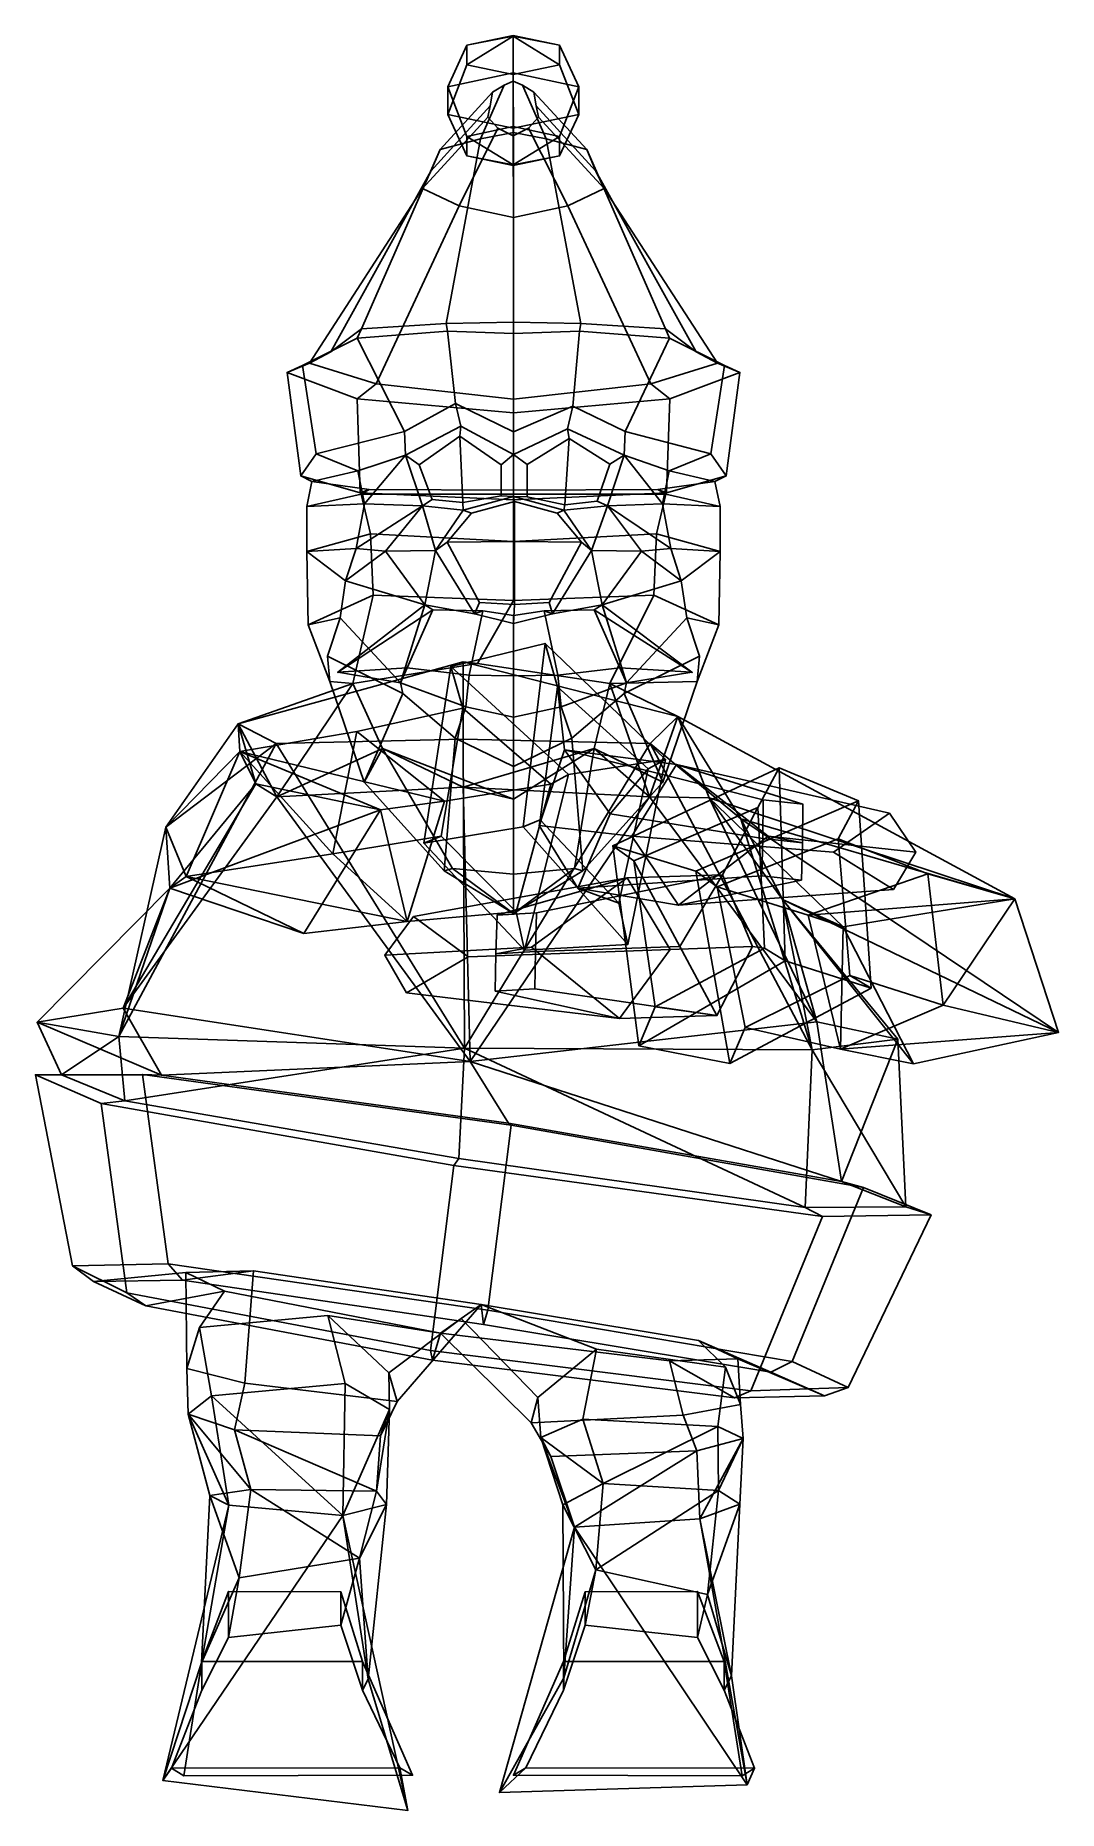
# Model space of a CAD drawing. Extents: x -128 to 173, y -163 to 358.
import ezdxf

# ---------------------------------------------------------------- set-up
doc = ezdxf.new("R2010")
doc.units = 0

msp = doc.modelspace()

# ---------------------------------------------------------------- linework, layer by layer
for p in [(-38.664623, 171.197937, 58.310482), (65.341949, 171.197937, 58.310482)]:
    msp.add_point(p)
for points in [[(-6.3808, 335.10202, -36.986961), (-0.743792, 349.668304, -34.281689), (-0.743789, 355.397247, -48.067139), (-6.380795, 343.203949, -56.482605)], [(-0.743789, 355.397247, -48.067139), (12.865103, 358.261719, -54.959915), (12.865105, 347.254913, -66.2304), (-6.380795, 343.203949, -56.482605)], [(12.865096, 346.803864, -27.388962), (12.8651, 358.07486, -38.871239), (-0.743792, 349.668304, -34.281689)], [(-0.743792, 349.668304, -34.281689), (12.8651, 358.07486, -38.871239), (-0.743789, 355.397247, -48.067139)], [(12.8651, 358.07486, -38.871239), (12.865103, 358.261719, -54.959915), (-0.743789, 355.397247, -48.067139)], [(12.865096, 346.803864, -27.388962), (26.474022, 349.668304, -34.281685), (12.8651, 358.07486, -38.871239)], [(12.8651, 358.07486, -38.871239), (26.474024, 355.397217, -48.067135), (12.865103, 358.261719, -54.959915)], [(26.474022, 349.668304, -34.281685), (26.474024, 355.397217, -48.067135), (12.8651, 358.07486, -38.871239)], [(26.474024, 355.397217, -48.067135), (32.110996, 343.203949, -56.482601), (12.865105, 347.254913, -66.2304), (12.865103, 358.261719, -54.959915)], [(32.110992, 335.10199, -36.986958), (32.110996, 343.203949, -56.482601), (26.474024, 355.397217, -48.067135), (26.474022, 349.668304, -34.281685)], [(12.865096, 331.051056, -27.239195), (12.865096, 346.803864, -27.388962), (-0.743792, 349.668304, -34.281689), (-6.3808, 335.10202, -36.986961)], [(12.865096, 331.051056, -27.239195), (32.110992, 335.10199, -36.986958), (26.474022, 349.668304, -34.281685), (12.865096, 346.803864, -27.388962)], [(-0.743788, 328.637604, -59.187824), (-6.380795, 343.203949, -56.482605), (12.865105, 347.254913, -66.2304), (12.865105, 331.502106, -66.080605)], [(12.855111, 344.820496, -34.421879), (10.159689, 343.656372, -34.913033), (3.280435, 327.916962, 22.08075), (12.906942, 329.727936, 25.074223)], [(12.855111, 344.820496, -34.421879), (12.906942, 329.727936, 25.074223), (22.533449, 327.916962, 22.080751), (15.550533, 343.656372, -34.913033)], [(26.474024, 328.637604, -59.18782), (12.865105, 331.502106, -66.080605), (12.865105, 347.254913, -66.2304), (32.110996, 343.203949, -56.482601)], [(6.819189, 341.661652, -35.75462), (6.069173, 337.553162, -37.487991), (-11.328551, 318.422363, 6.386693), (-8.649923, 324.813812, 16.951414)], [(10.159689, 343.656372, -34.913033), (6.819189, 341.661652, -35.75462), (-8.649923, 324.813812, 16.951414), (3.280435, 327.916962, 22.08075)], [(-6.3808, 335.10202, -36.986961), (-6.380795, 343.203949, -56.482605), (-0.743788, 328.637604, -59.187824), (-0.743791, 322.908691, -45.402378)], [(15.550533, 343.656372, -34.913033), (22.533449, 327.916962, 22.080751), (34.463806, 324.813812, 16.951416), (18.891033, 341.661652, -35.75462)], [(18.891033, 341.661652, -35.75462), (34.463806, 324.813812, 16.951416), (37.142433, 318.422363, 6.386696), (19.641048, 337.553162, -37.487991)], [(32.110992, 335.10199, -36.986958), (26.47402, 322.908691, -45.402374), (26.474024, 328.637604, -59.18782), (32.110996, 343.203949, -56.482601)], [(6.069173, 337.553162, -37.487991), (5.382513, 334.239075, -38.886204), (-13.780909, 313.266754, -2.135261), (-11.328551, 318.422363, 6.386693)], [(5.382513, 334.239075, -38.886204), (8.383457, 330.999481, -40.252964), (-3.063248, 308.22699, -10.465663), (-13.780909, 313.266754, -2.135261)], [(12.865096, 331.051056, -27.239195), (-6.3808, 335.10202, -36.986961), (-0.743791, 322.908691, -45.402378), (12.865099, 320.04422, -38.509651)], [(12.865096, 331.051056, -27.239195), (12.865099, 320.04422, -38.509651), (26.47402, 322.908691, -45.402374), (32.110992, 335.10199, -36.986958)], [(20.327709, 334.239075, -38.8862), (39.594795, 313.266724, -2.135258), (28.877127, 308.22699, -10.465661), (17.326761, 330.999481, -40.252964)], [(19.641048, 337.553162, -37.487991), (37.142433, 318.422363, 6.386696), (39.594795, 313.266724, -2.135258), (20.327709, 334.239075, -38.8862)], [(12.934939, 274.014832, 67.713005), (12.906942, 329.727936, 25.074223), (3.280435, 327.916962, 22.08075), (-6.853323, 273.683594, 60.285332)], [(8.383457, 330.999481, -40.252964), (12.855109, 328.816986, -41.173771), (12.906939, 304.831757, -16.077789), (-3.063248, 308.22699, -10.465663)], [(-0.743791, 322.908691, -45.402378), (-0.743788, 328.637604, -59.187824), (12.865093, 320.231049, -54.598274)], [(12.865093, 320.231049, -54.598274), (-0.743788, 328.637604, -59.187824), (12.865105, 331.502106, -66.080605)], [(17.326761, 330.999481, -40.252964), (28.877127, 308.22699, -10.465661), (12.906939, 304.831757, -16.077789), (12.855109, 328.816986, -41.173771)], [(12.865093, 320.231049, -54.598274), (12.865105, 331.502106, -66.080605), (26.474024, 328.637604, -59.18782)], [(26.47402, 322.908691, -45.402374), (12.865093, 320.231049, -54.598274), (26.474024, 328.637604, -59.18782)], [(12.934939, 274.014832, 67.713005), (32.723198, 273.683594, 60.285332), (22.533449, 327.916962, 22.080751), (12.906942, 329.727936, 25.074223)], [(-40.754162, 265.342651, 19.972895), (-31.713629, 272.040161, 47.420082), (-8.649923, 324.813812, 16.951414), (-11.328551, 318.422363, 6.386693)], [(-31.713629, 272.040161, 47.420082), (-6.853323, 273.683594, 60.285332), (3.280435, 327.916962, 22.08075), (-8.649923, 324.813812, 16.951414)], [(57.583511, 272.040161, 47.420082), (34.463806, 324.813812, 16.951416), (22.533449, 327.916962, 22.080751), (32.723198, 273.683594, 60.285332)], [(66.624046, 265.342651, 19.972895), (37.142433, 318.422363, 6.386696), (34.463806, 324.813812, 16.951416), (57.583511, 272.040161, 47.420082)], [(-47.024101, 262.028198, -2.995303), (-40.754162, 265.342651, 19.972895), (-11.328551, 318.422363, 6.386693), (-13.780909, 313.266754, -2.135261)], [(12.865099, 320.04422, -38.509651), (-0.743791, 322.908691, -45.402378), (12.865093, 320.231049, -54.598274)], [(12.865099, 320.04422, -38.509651), (12.865093, 320.231049, -54.598274), (26.47402, 322.908691, -45.402374)], [(72.893982, 262.028198, -2.995303), (39.594795, 313.266724, -2.135258), (37.142433, 318.422363, 6.386696), (66.624046, 265.342651, 19.972895)], [(-27.436186, 255.949097, -23.734285), (-47.024101, 262.028198, -2.995303), (-13.780909, 313.266754, -2.135261), (-3.063248, 308.22699, -10.465663)], [(53.306061, 255.949097, -23.734285), (28.877127, 308.22699, -10.465661), (39.594795, 313.266724, -2.135258), (72.893982, 262.028198, -2.995303)], [(12.934939, 251.383759, -42.702702), (-27.436186, 255.949097, -23.734285), (-3.063248, 308.22699, -10.465663), (12.906939, 304.831757, -16.077789)], [(12.934939, 251.383759, -42.702702), (12.906939, 304.831757, -16.077789), (28.877127, 308.22699, -10.465661), (53.306061, 255.949097, -23.734285)], [(-32.955982, 269.361023, 52.031723), (-31.713629, 272.040161, 47.420082), (-40.754162, 265.342651, 19.972895), (-49.052841, 261.286316, 21.382843)], [(-6.464659, 271.426117, 65.190659), (-6.853323, 273.683594, 60.285332), (-31.713629, 272.040161, 47.420082), (-32.955982, 269.361023, 52.031723)], [(-4.107832, 250.14917, 69.398682), (-6.464659, 271.426117, 65.190659), (-32.955982, 269.361023, 52.031723), (-19.048567, 241.903381, 58.284237)], [(12.934939, 270.677948, 71.30616), (12.934939, 274.014832, 67.713005), (-6.853323, 273.683594, 60.285332), (-6.464659, 271.426117, 65.190659)], [(12.934939, 241.820221, 73.622696), (12.934939, 270.677948, 71.30616), (-6.464659, 271.426117, 65.190659), (-4.107832, 250.14917, 69.398682)], [(12.934939, 270.677948, 71.30616), (32.334534, 271.426117, 65.190659), (32.723198, 273.683594, 60.285332), (12.934939, 274.014832, 67.713005)], [(12.934939, 241.820221, 73.622696), (30.381435, 249.344788, 69.469055), (32.334534, 271.426117, 65.190659), (12.934939, 270.677948, 71.30616)], [(30.381435, 249.344788, 69.469055), (45.790485, 241.903381, 58.284245), (58.825863, 269.360992, 52.031723), (32.334534, 271.426117, 65.190659)], [(32.334534, 271.426117, 65.190659), (58.825863, 269.360992, 52.031723), (57.583511, 272.040161, 47.420082), (32.723198, 273.683594, 60.285332)], [(58.825863, 269.360992, 52.031723), (74.922722, 261.286316, 21.382843), (66.624046, 265.342651, 19.972895), (57.583511, 272.040161, 47.420082)], [(-19.048567, 241.903381, 58.284237), (-32.955982, 269.361023, 52.031723), (-49.052841, 261.286316, 21.382843), (-45.005775, 235.331482, 39.724186)], [(45.790485, 241.903381, 58.284245), (70.875664, 235.331482, 39.724186), (74.922722, 261.286316, 21.382843), (58.825863, 269.360992, 52.031723)], [(-49.052841, 261.286316, 21.382843), (-40.754162, 265.342651, 19.972895), (-47.024101, 262.028198, -2.995303), (-53.578529, 259.27533, -4.418904)], [(-53.578529, 259.27533, -4.418904), (-47.024101, 262.028198, -2.995303), (-27.436186, 255.949097, -23.734285), (-32.964905, 251.497925, -27.16811)], [(-45.005775, 235.331482, 39.724186), (-49.052841, 261.286316, 21.382843), (-53.578529, 259.27533, -4.418904), (-49.579193, 228.89212, 2.422383)], [(79.44841, 259.27533, -4.418904), (58.834782, 251.497925, -27.16811), (53.306061, 255.949097, -23.734285), (72.893982, 262.028198, -2.995303)], [(74.922722, 261.286316, 21.382843), (79.44841, 259.27533, -4.418904), (72.893982, 262.028198, -2.995303), (66.624046, 265.342651, 19.972895)], [(70.875664, 235.331482, 39.724186), (75.449074, 228.89212, 2.422383), (79.44841, 259.27533, -4.418904), (74.922722, 261.286316, 21.382843)], [(-49.579193, 228.89212, 2.422383), (-53.578529, 259.27533, -4.418904), (-32.964905, 251.497925, -27.16811), (-32.069576, 223.884888, -23.391479)], [(-32.964905, 251.497925, -27.16811), (-27.436186, 255.949097, -23.734285), (12.934939, 251.383759, -42.702702), (12.934939, 247.385101, -46.92223)], [(58.834782, 251.497925, -27.16811), (12.934939, 247.385101, -46.92223), (12.934939, 251.383759, -42.702702), (53.306061, 255.949097, -23.734285)], [(75.449074, 228.89212, 2.422383), (57.939457, 223.884888, -23.391479), (58.834782, 251.497925, -27.16811), (79.44841, 259.27533, -4.418904)], [(-32.069576, 223.884888, -23.391479), (-32.964905, 251.497925, -27.16811), (12.934939, 247.385101, -46.92223), (12.934937, 221.876862, -43.059414)], [(57.939457, 223.884888, -23.391479), (12.934937, 221.876862, -43.059414), (12.934939, 247.385101, -46.92223), (58.834782, 251.497925, -27.16811)], [(-4.107832, 250.14917, 69.398682), (-19.048567, 241.903381, 58.284237), (-18.755857, 234.970032, 56.784252), (-2.539142, 243.503021, 68.747849)], [(12.934939, 241.820221, 73.622696), (-4.107832, 250.14917, 69.398682), (-2.539142, 243.503021, 68.747849), (12.934939, 235.211884, 70.898994)], [(12.934939, 241.820221, 73.622696), (12.934939, 235.211884, 70.898994), (28.81274, 242.696167, 68.761925), (30.381435, 249.344788, 69.469055)], [(30.381435, 249.344788, 69.469055), (28.81274, 242.696167, 68.761925), (45.497772, 234.970032, 56.784252), (45.790485, 241.903381, 58.284245)], [(-32.840237, 230.393463, 40.144688), (-18.755857, 234.970032, 56.784252), (-19.048567, 241.903381, 58.284237), (-45.005775, 235.331482, 39.724186)], [(-2.79799, 240.530457, 66.285049), (-2.539142, 243.503021, 68.747849), (-18.755857, 234.970032, 56.784252), (-14.735122, 232.161743, 56.469471)], [(-1.898633, 221.037354, 64.455521), (-2.79799, 240.530457, 66.285049), (-14.735122, 232.161743, 56.469471), (-10.98812, 221.971924, 59.363293)], [(-2.79799, 240.530457, 66.285049), (9.349884, 232.158569, 67.911079), (12.934939, 235.211884, 70.898994), (-2.539142, 243.503021, 68.747849)], [(9.349884, 232.158569, 67.911079), (-2.79799, 240.530457, 66.285049), (-1.898633, 221.037354, 64.455521), (9.349884, 223.041321, 68.75528)], [(29.319613, 239.835327, 66.084), (28.81274, 242.696167, 68.761925), (12.934939, 235.211884, 70.898994), (16.973131, 232.277832, 68.091393)], [(29.319613, 239.835327, 66.084), (41.238956, 232.28125, 53.965977), (45.497772, 234.970032, 56.784252), (28.81274, 242.696167, 68.761925)], [(58.710114, 230.393463, 40.144688), (70.875664, 235.331482, 39.724186), (45.790485, 241.903381, 58.284245), (45.497772, 234.970032, 56.784252)], [(-45.005775, 235.331482, 39.724186), (-49.579193, 228.89212, 2.422383), (-46.273651, 227.229004, 3.228432), (-32.840237, 230.393463, 40.144688)], [(-30.867485, 220.691833, 40.471348), (-18.755857, 234.970032, 56.784252), (-32.840237, 230.393463, 40.144688)], [(-13.825591, 220.131226, 60.364635), (-18.755857, 234.970032, 56.784252), (-30.867485, 220.691833, 40.471348)], [(-10.98812, 221.971924, 59.363293), (-14.735122, 232.161743, 56.469471), (-18.755857, 234.970032, 56.784252), (-13.825591, 220.131226, 60.364635)], [(9.349884, 223.041321, 68.75528), (12.934938, 222.793884, 71.959679), (12.934939, 235.211884, 70.898994), (9.349884, 232.158569, 67.911079)], [(16.973131, 222.773224, 69.133636), (16.973131, 232.277832, 68.091393), (12.934939, 235.211884, 70.898994), (12.934938, 222.793884, 71.959679)], [(16.973131, 232.277832, 68.091393), (16.973131, 222.773224, 69.133636), (28.002598, 220.424988, 63.825306), (29.319613, 239.835327, 66.084)], [(28.002598, 220.424988, 63.825306), (37.564922, 221.421021, 57.538586), (41.238956, 232.28125, 53.965977), (29.319613, 239.835327, 66.084)], [(37.564922, 221.421021, 57.538586), (40.567509, 220.131226, 60.364635), (45.497772, 234.970032, 56.784252), (41.238956, 232.28125, 53.965977)], [(40.567509, 220.131226, 60.364635), (56.737358, 220.691833, 40.471348), (45.497772, 234.970032, 56.784252)], [(56.737358, 220.691833, 40.471348), (58.710114, 230.393463, 40.144688), (45.497772, 234.970032, 56.784252)], [(70.875664, 235.331482, 39.724186), (58.710114, 230.393463, 40.144688), (72.143539, 227.229004, 3.228432), (75.449074, 228.89212, 2.422383)], [(-32.840237, 230.393463, 40.144688), (-46.273651, 227.229004, 3.228432), (-47.778061, 219.875671, 4.277507), (-30.867485, 220.691833, 40.471348)], [(58.710114, 230.393463, 40.144688), (56.737358, 220.691833, 40.471348), (73.647942, 219.875671, 4.277507), (72.143539, 227.229004, 3.228432)], [(-49.579193, 228.89212, 2.422383), (-32.069576, 223.884888, -23.391479), (-29.483448, 224.933716, -23.084578), (-46.273651, 227.229004, 3.228432)], [(-47.778061, 219.875671, 4.277507), (-46.273651, 227.229004, 3.228432), (-29.483448, 224.933716, -23.084578), (-31.795811, 223.555054, -25.512135)], [(-32.069576, 223.884888, -23.391479), (12.934937, 221.876862, -43.059414), (12.934937, 224.707184, -40.24398), (-29.483448, 224.933716, -23.084578)], [(-31.795811, 223.555054, -25.512135), (-29.483448, 224.933716, -23.084578), (12.934937, 224.707184, -40.24398), (12.934937, 223.480896, -40.589771)], [(57.939457, 223.884888, -23.391479), (55.353329, 224.933716, -23.084576), (12.934937, 224.707184, -40.24398), (12.934937, 221.876862, -43.059414)], [(57.665684, 223.555054, -25.512135), (12.934937, 223.480896, -40.589771), (12.934937, 224.707184, -40.24398), (55.353329, 224.933716, -23.084576)], [(75.449074, 228.89212, 2.422383), (72.143539, 227.229004, 3.228432), (55.353329, 224.933716, -23.084576), (57.939457, 223.884888, -23.391479)], [(73.647942, 219.875671, 4.277507), (57.665684, 223.555054, -25.512135), (55.353329, 224.933716, -23.084576), (72.143539, 227.229004, 3.228432)], [(-47.799843, 206.681763, 6.456439), (-47.778061, 219.875671, 4.277507), (-31.795811, 223.555054, -25.512135), (-29.051033, 211.858002, -26.995863)], [(-30.867485, 220.691833, 40.471348), (-47.778061, 219.875671, 4.277507), (-47.799843, 206.681763, 6.456439), (-33.309254, 207.592651, 40.320171)], [(-33.309254, 207.592651, 40.320171), (-13.825591, 220.131226, 60.364635), (-30.867485, 220.691833, 40.471348)], [(-24.655277, 206.77594, 63.541187), (-13.825591, 220.131226, 60.364635), (-33.309254, 207.592651, 40.320171)], [(-29.051033, 211.858002, -26.995863), (-31.795811, 223.555054, -25.512135), (12.934937, 223.480896, -40.589771), (12.93493, 209.604675, -39.130447)], [(-24.655277, 206.77594, 63.541187), (-10.023517, 206.92926, 66.575623), (-13.825591, 220.131226, 60.364635)], [(-1.898633, 221.037354, 64.455521), (-10.98812, 221.971924, 59.363293), (-13.825591, 220.131226, 60.364635), (-1.865741, 218.850311, 66.651352)], [(-10.023517, 206.92926, 66.575623), (-1.865741, 218.850311, 66.651352), (-13.825591, 220.131226, 60.364635)], [(13.193321, 209.590637, 90.481529), (13.193321, 221.407532, 86.351501), (0.570447, 217.973267, 82.834984), (-6.505881, 209.408936, 84.032318)], [(-1.898633, 221.037354, 64.455521), (-1.865741, 218.850311, 66.651352), (12.934938, 222.793884, 71.959679), (9.349884, 223.041321, 68.75528)], [(13.193321, 221.407532, 86.351501), (12.934938, 222.793884, 71.959679), (-1.865741, 218.850311, 66.651352), (0.570447, 217.973267, 82.834984)], [(54.92091, 211.858002, -26.995863), (12.93493, 209.604675, -39.130447), (12.934937, 223.480896, -40.589771), (57.665684, 223.555054, -25.512135)], [(13.193321, 221.407532, 86.351501), (25.816193, 217.973267, 82.834984), (27.735617, 218.850311, 66.651352), (12.934938, 222.793884, 71.959679)], [(28.002598, 220.424988, 63.825306), (16.973131, 222.773224, 69.133636), (12.934938, 222.793884, 71.959679), (27.735617, 218.850311, 66.651352)], [(13.193321, 209.590637, 90.481529), (32.892521, 209.408936, 84.032318), (25.816193, 217.973267, 82.834984), (13.193321, 221.407532, 86.351501)], [(28.002598, 220.424988, 63.825306), (27.735617, 218.850311, 66.651352), (40.567509, 220.131226, 60.364635), (37.564922, 221.421021, 57.538586)], [(35.893394, 206.92926, 66.575623), (40.567509, 220.131226, 60.364635), (27.735617, 218.850311, 66.651352)], [(50.525154, 206.77594, 63.541187), (40.567509, 220.131226, 60.364635), (35.893394, 206.92926, 66.575623)], [(59.179134, 207.592651, 40.320171), (56.737358, 220.691833, 40.471348), (40.567509, 220.131226, 60.364635)], [(50.525154, 206.77594, 63.541187), (59.179134, 207.592651, 40.320171), (40.567509, 220.131226, 60.364635)], [(73.669724, 206.681763, 6.456439), (54.92091, 211.858002, -26.995863), (57.665684, 223.555054, -25.512135), (73.647942, 219.875671, 4.277507)], [(56.737358, 220.691833, 40.471348), (59.179134, 207.592651, 40.320171), (73.669724, 206.681763, 6.456439), (73.647942, 219.875671, 4.277507)], [(-6.505881, 209.408936, 84.032318), (0.570447, 217.973267, 82.834984), (-1.865741, 218.850311, 66.651352), (-10.023517, 206.92926, 66.575623)], [(32.892521, 209.408936, 84.032318), (35.893394, 206.92926, 66.575623), (27.735617, 218.850311, 66.651352), (25.816193, 217.973267, 82.834984)], [(-47.363487, 185.127502, 7.819126), (-47.799843, 206.681763, 6.456439), (-29.051033, 211.858002, -26.995863), (-28.258316, 193.870331, -24.085016)], [(-28.258316, 193.870331, -24.085016), (-29.051033, 211.858002, -26.995863), (12.93493, 209.604675, -39.130447), (12.93493, 192.244629, -34.699287)], [(2.918447, 191.66095, 79.196625), (-6.505881, 209.408936, 84.032318), (-10.023517, 206.92926, 66.575623), (1.468478, 188.342224, 66.326897)], [(13.193321, 191.139465, 84.426651), (13.193321, 209.590637, 90.481529), (-6.505881, 209.408936, 84.032318), (2.918447, 191.66095, 79.196625)], [(54.128193, 193.870331, -24.085018), (12.93493, 192.244629, -34.699287), (12.93493, 209.604675, -39.130447), (54.92091, 211.858002, -26.995863)], [(13.193321, 191.139465, 84.426651), (23.468195, 191.66095, 79.196625), (32.892521, 209.408936, 84.032318), (13.193321, 209.590637, 90.481529)], [(23.468195, 191.66095, 79.196625), (24.4014, 188.342224, 66.326897), (35.893394, 206.92926, 66.575623), (32.892521, 209.408936, 84.032318)], [(73.233376, 185.127502, 7.819126), (54.128193, 193.870331, -24.085018), (54.92091, 211.858002, -26.995863), (73.669724, 206.681763, 6.456439)], [(-33.309254, 207.592651, 40.320171), (-47.799843, 206.681763, 6.456439), (-36.375328, 198.069275, 39.763393)], [(-37.981071, 187.139404, 39.942097), (-36.375328, 198.069275, 39.763393), (-47.799843, 206.681763, 6.456439), (-47.363487, 185.127502, 7.819126)], [(-36.375328, 198.069275, 39.763393), (-24.655277, 206.77594, 63.541187), (-33.309254, 207.592651, 40.320171)], [(-13.158656, 190.962585, 60.423756), (-24.655277, 206.77594, 63.541187), (-36.375328, 198.069275, 39.763393)], [(-13.158656, 190.962585, 60.423756), (-10.023517, 206.92926, 66.575623), (-24.655277, 206.77594, 63.541187)], [(1.468478, 188.342224, 66.326897), (-10.023517, 206.92926, 66.575623), (-13.158656, 190.962585, 60.423756)], [(24.4014, 188.342224, 66.326897), (39.028534, 190.962585, 60.423756), (35.893394, 206.92926, 66.575623)], [(39.028534, 190.962585, 60.423756), (50.525154, 206.77594, 63.541187), (35.893394, 206.92926, 66.575623)], [(39.028534, 190.962585, 60.423756), (62.245209, 198.069275, 39.763393), (50.525154, 206.77594, 63.541187)], [(62.245209, 198.069275, 39.763393), (59.179134, 207.592651, 40.320171), (50.525154, 206.77594, 63.541187)], [(59.179134, 207.592651, 40.320171), (62.245209, 198.069275, 39.763393), (73.669724, 206.681763, 6.456439)], [(63.850952, 187.139404, 39.942097), (73.233376, 185.127502, 7.819126), (73.669724, 206.681763, 6.456439), (62.245209, 198.069275, 39.763393)], [(-41.034946, 168.515839, 11.928239), (-47.363487, 185.127502, 7.819126), (-28.258316, 193.870331, -24.085016), (-34.219589, 167.912415, 16.493477)], [(-37.981071, 187.139404, 39.942097), (-20.266666, 168.136627, 66.733109), (-13.158656, 190.962585, 60.423756), (-36.375328, 198.069275, 39.763393)], [(-34.219589, 167.912415, 16.493477), (-28.258316, 193.870331, -24.085016), (12.93493, 192.244629, -34.699287), (2.360491, 173.732666, -3.18327)], [(41.264473, 167.912415, 16.493475), (2.360491, 173.732666, -3.18327), (12.93493, 192.244629, -34.699287), (54.128193, 193.870331, -24.085018)], [(63.850952, 187.139404, 39.942097), (62.245209, 198.069275, 39.763393), (39.028534, 190.962585, 60.423756), (46.136543, 168.136627, 66.733109)], [(66.904823, 168.515839, 11.928237), (41.264473, 167.912415, 16.493475), (54.128193, 193.870331, -24.085018), (73.233376, 185.127502, 7.819126)], [(-10.792466, 189.541931, 74.423981), (-13.158656, 190.962585, 60.423756), (-38.664623, 171.197937, 58.310482)], [(-38.664623, 171.197937, 58.310482), (-13.158656, 190.962585, 60.423756), (-20.266666, 168.136627, 66.733109)], [(-18.269669, 172.493225, 76.817993), (-10.792466, 189.541931, 74.423981), (-38.664623, 171.197937, 58.310482)], [(3.904904, 189.279663, 74.541092), (-10.792466, 189.541931, 74.423981), (-18.269669, 172.493225, 76.817993), (-0.056048, 170.30191, 85.485558)], [(-10.792466, 189.541931, 74.423981), (3.904904, 189.279663, 74.541092), (1.468478, 188.342224, 66.326897), (-13.158656, 190.962585, 60.423756)], [(-0.056048, 170.30191, 85.485558), (12.934938, 170.09845, 86.169266), (12.934938, 187.865662, 77.289658), (3.904904, 189.279663, 74.541092)], [(13.193321, 191.139465, 84.426651), (2.918447, 191.66095, 79.196625), (1.468478, 188.342224, 66.326897), (12.934938, 185.554871, 72.246384)], [(12.934938, 187.865662, 77.289658), (12.934938, 185.554871, 72.246384), (1.468478, 188.342224, 66.326897), (3.904904, 189.279663, 74.541092)], [(13.193321, 191.139465, 84.426651), (12.934938, 185.554871, 72.246384), (24.4014, 188.342224, 66.326897), (23.468195, 191.66095, 79.196625)], [(25.925924, 170.30191, 85.485558), (21.964973, 189.279663, 74.541092), (12.934938, 187.865662, 77.289658), (12.934938, 170.09845, 86.169266)], [(12.934938, 187.865662, 77.289658), (21.964973, 189.279663, 74.541092), (24.4014, 188.342224, 66.326897), (12.934938, 185.554871, 72.246384)], [(36.662346, 189.541931, 74.423981), (39.028534, 190.962585, 60.423756), (24.4014, 188.342224, 66.326897), (21.964973, 189.279663, 74.541092)], [(21.964973, 189.279663, 74.541092), (25.925924, 170.30191, 85.485558), (44.139545, 172.493225, 76.817993), (36.662346, 189.541931, 74.423981)], [(36.662346, 189.541931, 74.423981), (65.341949, 171.197937, 58.310482), (39.028534, 190.962585, 60.423756)], [(44.139545, 172.493225, 76.817993), (65.341949, 171.197937, 58.310482), (36.662346, 189.541931, 74.423981)], [(65.341949, 171.197937, 58.310482), (46.136543, 168.136627, 66.733109), (39.028534, 190.962585, 60.423756)], [(-41.034946, 168.515839, 11.928239), (-41.704296, 175.881317, 43.112377), (-37.981071, 187.139404, 39.942097), (-47.363487, 185.127502, 7.819126)], [(-37.981071, 187.139404, 39.942097), (-41.704296, 175.881317, 43.112377), (-19.583496, 164.914886, 57.72192), (-20.266666, 168.136627, 66.733109)], [(63.850952, 187.139404, 39.942097), (46.136543, 168.136627, 66.733109), (45.453373, 164.914886, 57.72192), (67.574181, 175.881317, 43.112377)], [(66.904823, 168.515839, 11.928237), (73.233376, 185.127502, 7.819126), (63.850952, 187.139404, 39.942097), (67.574181, 175.881317, 43.112377)], [(15.800182, 125.808777, 201.445099), (22.217817, 179.663574, 171.067123), (-5.509708, 172.856934, 155.759705), (-13.434077, 121.030518, 186.628159)], [(29.084761, 141.150146, 100.917564), (-5.509708, 172.856934, 155.759705), (22.217817, 179.663574, 171.067123), (57.635494, 145.60495, 117.112373)], [(15.800182, 125.808777, 201.445099), (20.817402, 127.868927, 191.428528), (25.912487, 166.899231, 168.115433), (22.217817, 179.663574, 171.067123)], [(57.635494, 145.60495, 117.112373), (22.217817, 179.663574, 171.067123), (25.912487, 166.899231, 168.115433), (52.510818, 142.866028, 127.5401)], [(-1.853932, 174.295929, 2.640849), (-1.857344, 151.509949, -48.351818), (-56.752666, 150.231354, -39.447971), (-67.981239, 156.055176, -4.367618)], [(-1.853932, 174.295929, 2.640849), (-67.981239, 156.055176, -4.367618), (-34.219589, 167.912415, 16.493477), (2.360491, 173.732666, -3.18327)], [(-19.583496, 164.914886, 57.72192), (-41.704296, 175.881317, 43.112377), (-41.034946, 168.515839, 11.928239), (-30.956879, 138.868378, 27.922665)], [(-20.266666, 168.136627, 66.733109), (-18.269669, 172.493225, 76.817993), (-38.664623, 171.197937, 58.310482)], [(-0.056048, 170.30191, 85.485558), (-18.269669, 172.493225, 76.817993), (-20.266666, 168.136627, 66.733109), (-1.057675, 161.002869, 75.579933)], [(-13.434077, 121.030518, 186.628159), (-5.509708, 172.856934, 155.759705), (-1.948117, 160.690735, 152.871414), (-8.332205, 123.082336, 176.455978)], [(29.084761, 141.150146, 100.917564), (23.879034, 138.324463, 111.523712), (-1.948117, 160.690735, 152.871414), (-5.509708, 172.856934, 155.759705)], [(-1.853932, 174.295929, 2.640849), (61.240814, 158.185089, -1.314062), (53.064346, 150.231354, -39.447971), (-1.857344, 151.509949, -48.351818)], [(2.360491, 173.732666, -3.18327), (41.264473, 167.912415, 16.493475), (61.240814, 158.185089, -1.314062), (-1.853932, 174.295929, 2.640849)], [(25.925924, 170.30191, 85.485558), (26.927551, 161.002869, 75.579933), (46.136543, 168.136627, 66.733109), (44.139545, 172.493225, 76.817993)], [(46.136543, 168.136627, 66.733109), (65.341949, 171.197937, 58.310482), (44.139545, 172.493225, 76.817993)], [(45.453373, 164.914886, 57.72192), (56.826756, 138.868378, 27.922665), (66.904823, 168.515839, 11.928237), (67.574181, 175.881317, 43.112377)], [(-67.981239, 156.055176, -4.367618), (-56.614574, 134.609741, 56.099499), (-34.219589, 167.912415, 16.493477)], [(-56.614574, 134.609741, 56.099499), (-25.53787, 148.805389, 38.9095), (-34.219589, 167.912415, 16.493477)], [(-30.956879, 138.868378, 27.922665), (-41.034946, 168.515839, 11.928239), (-34.219589, 167.912415, 16.493477), (-25.53787, 148.805389, 38.9095)], [(-4.23997, 151.851379, 77.627785), (-1.057675, 161.002869, 75.579933), (-20.266666, 168.136627, 66.733109), (-19.583496, 164.914886, 57.72192)], [(12.934938, 170.09845, 86.169266), (-0.056048, 170.30191, 85.485558), (-1.057675, 161.002869, 75.579933), (12.934938, 158.036072, 81.0513)], [(12.934938, 170.09845, 86.169266), (12.934938, 158.036072, 81.0513), (26.927551, 161.002869, 75.579933), (25.925924, 170.30191, 85.485558)], [(20.504345, 126.210876, 179.744583), (27.91478, 148.391113, 162.210938), (25.912487, 166.899231, 168.115433), (20.817402, 127.868927, 191.428528)], [(41.391033, 129.560242, 135.998199), (52.510818, 142.866028, 127.5401), (25.912487, 166.899231, 168.115433), (27.91478, 148.391113, 162.210938)], [(30.109844, 151.851379, 77.627785), (45.453373, 164.914886, 57.72192), (46.136543, 168.136627, 66.733109), (26.927551, 161.002869, 75.579933)], [(56.826756, 138.868378, 27.922665), (36.64959, 148.805389, 38.9095), (41.264473, 167.912415, 16.493475), (66.904823, 168.515839, 11.928237)], [(52.935226, 134.609741, 56.099495), (41.264473, 167.912415, 16.493475), (36.64959, 148.805389, 38.9095)], [(61.240814, 158.185089, -1.314062), (41.264473, 167.912415, 16.493475), (52.935226, 134.609741, 56.099495)], [(-7.425096, 112.866852, 59.67458), (-4.23997, 151.851379, 77.627785), (-19.583496, 164.914886, 57.72192), (-30.956879, 138.868378, 27.922665)], [(33.294971, 112.866852, 59.67458), (56.826756, 138.868378, 27.922665), (45.453373, 164.914886, 57.72192), (30.109844, 151.851379, 77.627785)], [(-8.332205, 123.082336, 176.455978), (-1.948117, 160.690735, 152.871414), (-33.077259, 153.753845, 135.839035), (-40.122276, 117.862122, 160.127151)], [(-33.077259, 153.753845, 135.839035), (-1.948117, 160.690735, 152.871414), (23.879034, 138.324463, 111.523712), (-7.346306, 133.37146, 94.056488)], [(12.934938, 143.50589, 83.993996), (12.934938, 158.036072, 81.0513), (-1.057675, 161.002869, 75.579933), (-4.23997, 151.851379, 77.627785)], [(12.934938, 143.50589, 83.993996), (30.109844, 151.851379, 77.627785), (26.927551, 161.002869, 75.579933), (12.934938, 158.036072, 81.0513)], [(70.446381, 134.281921, 43.096336), (61.240814, 158.185089, -1.314062), (52.935226, 134.609741, 56.099495)], [(79.749977, 128.119324, -33.102905), (53.064346, 150.231354, -39.447971), (61.240814, 158.185089, -1.314062)], [(70.446381, 134.281921, 43.096336), (160.216965, 104.594208, 42.211906), (61.240814, 158.185089, -1.314062)], [(79.749977, 128.119324, -33.102905), (61.240814, 158.185089, -1.314062), (160.216965, 104.594208, 42.211906)], [(-89.191483, 125.704834, -22.739199), (-67.981239, 156.055176, -4.367618), (-56.752666, 150.231354, -39.447971)], [(-89.191483, 125.704834, -22.739199), (-67.425117, 147.873352, 96.107742), (-67.981239, 156.055176, -4.367618)], [(-62.759533, 138.405731, 27.906996), (-56.614574, 134.609741, 56.099499), (-67.981239, 156.055176, -4.367618)], [(-62.759533, 138.405731, 27.906996), (-67.981239, 156.055176, -4.367618), (-67.425117, 147.873352, 96.107742)], [(-7.346306, 133.37146, 94.056488), (-67.425117, 147.873352, 96.107742), (-33.077259, 153.753845, 135.839035)], [(-40.122276, 117.862122, 160.127151), (-33.077259, 153.753845, 135.839035), (-67.425117, 147.873352, 96.107742)], [(-1.4584, 60.731461, -105.663406), (-56.752666, 150.231354, -39.447971), (-1.857344, 151.509949, -48.351818)], [(12.934938, 100.349686, 62.916515), (12.934938, 143.50589, 83.993996), (-4.23997, 151.851379, 77.627785), (-7.425096, 112.866852, 59.67458)], [(-1.4584, 60.731461, -105.663406), (-1.857344, 151.509949, -48.351818), (53.064346, 150.231354, -39.447971)], [(12.934938, 100.349686, 62.916515), (33.294971, 112.866852, 59.67458), (30.109844, 151.851379, 77.627785), (12.934938, 143.50589, 83.993996)], [(-103.070976, 64.208801, -70.293022), (-56.752666, 150.231354, -39.447971), (-1.4584, 60.731461, -105.663406)], [(-103.070976, 64.208801, -70.293022), (-89.191483, 125.704834, -22.739199), (-56.752666, 150.231354, -39.447971)], [(-89.191483, 125.704834, -22.739199), (-83.237717, 111.16748, 111.690948), (-67.425117, 147.873352, 96.107742)], [(-40.122276, 117.862122, 160.127151), (-67.425117, 147.873352, 96.107742), (-83.237717, 111.16748, 111.690948)], [(-62.759533, 138.405731, 27.906996), (-67.425117, 147.873352, 96.107742), (-26.134796, 130.769806, 69.616287)], [(-7.346306, 133.37146, 94.056488), (-26.134796, 130.769806, 69.616287), (-67.425117, 147.873352, 96.107742)], [(-1.823221, 137.396484, 63.117805), (-25.53787, 148.805389, 38.9095), (-56.614574, 134.609741, 56.099499)], [(-7.425096, 112.866852, 59.67458), (-30.956879, 138.868378, 27.922665), (-25.53787, 148.805389, 38.9095), (-5.00615, 113.559143, 43.767895)], [(-5.00615, 113.559143, 43.767895), (-25.53787, 148.805389, 38.9095), (12.934938, 133.96167, 17.824745), (12.934938, 111.924988, 39.471821)], [(12.934938, 133.96167, 17.824745), (-25.53787, 148.805389, 38.9095), (-1.823221, 137.396484, 63.117805)], [(12.934938, 133.96167, 17.824745), (-1.823221, 137.396484, 63.117805), (36.64959, 148.805389, 38.9095)], [(-1.823221, 137.396484, 63.117805), (52.935226, 134.609741, 56.099495), (36.64959, 148.805389, 38.9095)], [(100.73909, 60.260117, -72.368553), (-1.4584, 60.731461, -105.663406), (53.064346, 150.231354, -39.447971)], [(30.876026, 113.559143, 43.767895), (12.934938, 111.924988, 39.471821), (12.934938, 133.96167, 17.824745), (36.64959, 148.805389, 38.9095)], [(47.677219, 123.085083, 206.186554), (60.805481, 144.123291, 179.643997), (27.91478, 148.391113, 162.210938), (20.504345, 126.210876, 179.744583)], [(86.189163, 122.34079, 129.120987), (41.391033, 129.560242, 135.998199), (27.91478, 148.391113, 162.210938), (86.308243, 133.699646, 129.488937)], [(97.955917, 132.452515, 134.987915), (86.308243, 133.699646, 129.488937), (27.91478, 148.391113, 162.210938), (60.805481, 144.123291, 179.643997)], [(33.294971, 112.866852, 59.67458), (30.876026, 113.559143, 43.767895), (36.64959, 148.805389, 38.9095), (56.826756, 138.868378, 27.922665)], [(100.73909, 60.260117, -72.368553), (53.064346, 150.231354, -39.447971), (79.749977, 128.119324, -33.102905)], [(16.155424, 89.532928, 141.076675), (13.723711, 100.785828, 142.135925), (23.879034, 138.324463, 111.523712), (29.084761, 141.150146, 100.917564)], [(16.155424, 89.532928, 141.076675), (29.084761, 141.150146, 100.917564), (57.635494, 145.60495, 117.112373), (46.545643, 91.24826, 156.605591)], [(31.853161, 107.740662, 158.225311), (43.912289, 103.399429, 157.763458), (52.510818, 142.866028, 127.5401), (41.391033, 129.560242, 135.998199)], [(66.514648, 112.740417, 63.495754), (42.111286, 120.230377, 84.605896), (91.014481, 143.15271, 133.682983), (114.351723, 133.402679, 113.440109)], [(42.111286, 120.230377, 84.605896), (48.276897, 115.774078, 93.805229), (84.744225, 131.465332, 130.620193), (91.014481, 143.15271, 133.682983)], [(46.545643, 91.24826, 156.605591), (57.635494, 145.60495, 117.112373), (52.510818, 142.866028, 127.5401), (43.912289, 103.399429, 157.763458)], [(107.012917, 118.369995, 213.971466), (123.374573, 129.757599, 205.129807), (60.805481, 144.123291, 179.643997), (47.677219, 123.085083, 206.186554)], [(131.152328, 118.369995, 188.633713), (87.777657, 123.085083, 155.50705), (60.805481, 144.123291, 179.643997), (123.374573, 129.757599, 205.129807)], [(97.90638, 121.091888, 134.515182), (97.955917, 132.452515, 134.987915), (60.805481, 144.123291, 179.643997), (87.777657, 123.085083, 155.50705)], [(92.76152, 86.442184, 159.084076), (91.014481, 143.15271, 133.682983), (84.744225, 131.465332, 130.620193), (86.648285, 90.176941, 150.228088)], [(92.76152, 86.442184, 159.084076), (117.992432, 78.400146, 139.190796), (114.351723, 133.402679, 113.440109), (91.014481, 143.15271, 133.682983)], [(-101.734749, 72.469971, 83.87867), (-62.759533, 138.405731, 27.906996), (-88.03685, 107.746704, 9.193849)], [(-101.734749, 72.469971, 83.87867), (-56.614574, 134.609741, 56.099499), (-62.759533, 138.405731, 27.906996)], [(-88.03685, 107.746704, 9.193849), (-62.759533, 138.405731, 27.906996), (-26.134796, 130.769806, 69.616287)], [(0.198082, 56.848587, 112.759018), (-1.823221, 137.396484, 63.117805), (-56.614574, 134.609741, 56.099499)], [(-7.346306, 133.37146, 94.056488), (23.879034, 138.324463, 111.523712), (13.723711, 100.785828, 142.135925), (-18.330221, 98.010742, 125.542816)], [(0.198082, 56.848587, 112.759018), (52.935226, 134.609741, 56.099495), (-1.823221, 137.396484, 63.117805)], [(0.198082, 56.848587, 112.759018), (-56.614574, 134.609741, 56.099499), (-101.734749, 72.469971, 83.87867)], [(-48.637577, 94.424423, 89.79493), (-88.03685, 107.746704, 9.193849), (-26.134796, 130.769806, 69.616287)], [(-18.330221, 98.010742, 125.542816), (-48.637577, 94.424423, 89.79493), (-26.134796, 130.769806, 69.616287)], [(-18.330221, 98.010742, 125.542816), (-26.134796, 130.769806, 69.616287), (-7.346306, 133.37146, 94.056488)], [(0.198082, 56.848587, 112.759018), (102.075317, 68.521301, 81.803139), (52.935226, 134.609741, 56.099495)], [(61.834454, 90.655334, 89.768967), (74.387825, 111.699707, 115.098663), (84.744225, 131.465332, 130.620193), (48.276897, 115.774078, 93.805229)], [(102.075317, 68.521301, 81.803139), (70.446381, 134.281921, 43.096336), (52.935226, 134.609741, 56.099495)], [(66.514648, 112.740417, 63.495754), (114.351723, 133.402679, 113.440109), (108.324455, 122.276215, 110.454079), (72.772392, 108.169678, 72.851151)], [(102.075317, 68.521301, 81.803139), (91.966354, 104.393127, 4.031065), (70.446381, 134.281921, 43.096336)], [(91.966354, 104.393127, 4.031065), (109.767342, 96.410126, 51.39658), (70.446381, 134.281921, 43.096336)], [(70.446381, 134.281921, 43.096336), (109.767342, 96.410126, 51.39658), (160.216965, 104.594208, 42.211906)], [(83.142204, 90.655319, 133.702332), (86.648285, 90.176941, 150.228088), (84.744225, 131.465332, 130.620193), (74.387825, 111.699707, 115.098663)], [(97.90638, 121.091888, 134.515182), (86.189163, 122.34079, 129.120987), (86.308243, 133.699646, 129.488937), (97.955917, 132.452515, 134.987915)], [(117.992432, 78.400146, 139.190796), (111.770714, 82.154327, 130.195877), (108.324455, 122.276215, 110.454079), (114.351723, 133.402679, 113.440109)], [(-103.070976, 64.208801, -70.293022), (-88.03685, 107.746704, 9.193849), (-89.191483, 125.704834, -22.739199)], [(-88.03685, 107.746704, 9.193849), (-83.237717, 111.16748, 111.690948), (-89.191483, 125.704834, -22.739199)], [(16.155424, 89.532928, 141.076675), (46.545643, 91.24826, 156.605591), (15.800182, 125.808777, 201.445099), (-13.434077, 121.030518, 186.628159)], [(46.545643, 91.24826, 156.605591), (43.912289, 103.399429, 157.763458), (20.817402, 127.868927, 191.428528), (15.800182, 125.808777, 201.445099)], [(31.853161, 107.740662, 158.225311), (20.504345, 126.210876, 179.744583), (20.817402, 127.868927, 191.428528), (43.912289, 103.399429, 157.763458)], [(61.382481, 102.759323, 175.827744), (47.677219, 123.085083, 206.186554), (20.504345, 126.210876, 179.744583), (31.853161, 107.740662, 158.225311)], [(85.89621, 111.366913, 129.267548), (31.853161, 107.740662, 158.225311), (41.391033, 129.560242, 135.998199), (86.189163, 122.34079, 129.120987)], [(100.73909, 60.260117, -72.368553), (79.749977, 128.119324, -33.102905), (91.966354, 104.393127, 4.031065)], [(79.749977, 128.119324, -33.102905), (160.216965, 104.594208, 42.211906), (173.080475, 65.404968, 30.490507)], [(91.966354, 104.393127, 4.031065), (79.749977, 128.119324, -33.102905), (173.080475, 65.404968, 30.490507)], [(124.571983, 107.363556, 203.11618), (131.152328, 118.369995, 188.633713), (123.374573, 129.757599, 205.129807), (107.012917, 118.369995, 213.971466)], [(-18.330221, 98.010742, 125.542816), (13.723711, 100.785828, 142.135925), (-8.332205, 123.082336, 176.455978), (-40.122276, 117.862122, 160.127151)], [(16.155424, 89.532928, 141.076675), (-13.434077, 121.030518, 186.628159), (-8.332205, 123.082336, 176.455978), (13.723711, 100.785828, 142.135925)], [(76.534088, 56.30127, 97.532425), (49.762653, 61.453583, 118.133369), (42.111286, 120.230377, 84.605896), (66.514648, 112.740417, 63.495754)], [(49.762653, 61.453583, 118.133369), (54.609859, 72.870544, 119.57692), (48.276897, 115.774078, 93.805229), (42.111286, 120.230377, 84.605896)], [(124.571983, 107.363556, 203.11618), (107.012917, 118.369995, 213.971466), (47.677219, 123.085083, 206.186554), (61.382481, 102.759323, 175.827744)], [(124.571983, 107.363556, 203.11618), (61.382481, 102.759323, 175.827744), (87.777657, 123.085083, 155.50705), (131.152328, 118.369995, 188.633713)], [(97.584412, 110.115967, 134.77301), (97.90638, 121.091888, 134.515182), (87.777657, 123.085083, 155.50705), (61.382481, 102.759323, 175.827744)], [(134.671051, 112.009003, 87.92215), (99.486748, 99.876404, 49.998966), (72.772392, 108.169678, 72.851151), (108.324455, 122.276215, 110.454079)], [(97.584412, 110.115967, 134.77301), (85.89621, 111.366913, 129.267548), (86.189163, 122.34079, 129.120987), (97.90638, 121.091888, 134.515182)], [(111.770714, 82.154327, 130.195877), (139.168793, 73.404953, 108.34906), (134.671051, 112.009003, 87.92215), (108.324455, 122.276215, 110.454079)], [(-18.330221, 98.010742, 125.542816), (-40.122276, 117.862122, 160.127151), (-83.237717, 111.16748, 111.690948)], [(72.719681, 70.329926, 113.051529), (61.834454, 90.655334, 89.768967), (48.276897, 115.774078, 93.805229), (54.609859, 72.870544, 119.57692)], [(-48.637577, 94.424423, 89.79493), (-83.237717, 111.16748, 111.690948), (-88.03685, 107.746704, 9.193849)], [(-18.330221, 98.010742, 125.542816), (-83.237717, 111.16748, 111.690948), (-48.637577, 94.424423, 89.79493)], [(-24.870985, 88.049347, 143.429932), (-16.42437, 99.424103, 159.602783), (46.30101, 110.833038, 133.029251), (18.1919, 90.433655, 109.653175)], [(-0.401286, 87.564667, 168.444138), (58.960152, 89.787415, 159.792877), (46.30101, 110.833038, 133.029251), (-16.42437, 99.424103, 159.602783)], [(12.934938, 100.349686, 62.916515), (-7.425096, 112.866852, 59.67458), (-5.00615, 113.559143, 43.767895)], [(12.934938, 100.349686, 62.916515), (-5.00615, 113.559143, 43.767895), (12.934938, 111.924988, 39.471821)], [(7.702737, 88.454041, 88.837784), (18.1919, 90.433655, 109.653175), (46.30101, 110.833038, 133.029251), (8.105692, 99.814545, 89.094772)], [(8.105692, 99.814545, 89.094772), (46.30101, 110.833038, 133.029251), (74.387825, 111.699707, 115.098663), (19.715971, 100.498657, 83.420677)], [(12.934938, 100.349686, 62.916515), (12.934938, 111.924988, 39.471821), (30.876026, 113.559143, 43.767895)], [(12.934938, 100.349686, 62.916515), (30.876026, 113.559143, 43.767895), (33.294971, 112.866852, 59.67458)], [(19.384033, 89.139099, 83.267494), (19.715971, 100.498657, 83.420677), (74.387825, 111.699707, 115.098663), (61.834454, 90.655334, 89.768967)], [(97.584412, 110.115967, 134.77301), (61.382481, 102.759323, 175.827744), (31.853161, 107.740662, 158.225311), (85.89621, 111.366913, 129.267548)], [(58.960152, 89.787415, 159.792877), (83.142204, 90.655319, 133.702332), (74.387825, 111.699707, 115.098663), (46.30101, 110.833038, 133.029251)], [(76.534088, 56.30127, 97.532425), (66.514648, 112.740417, 63.495754), (72.772392, 108.169678, 72.851151), (81.014122, 66.876526, 98.857658)], [(99.486748, 99.876404, 49.998966), (134.671051, 112.009003, 87.92215), (160.216965, 104.594208, 42.211906)], [(139.168793, 73.404953, 108.34906), (160.216965, 104.594208, 42.211906), (134.671051, 112.009003, 87.92215)], [(-101.734749, 72.469971, 83.87867), (-88.03685, 107.746704, 9.193849), (-127.042496, 68.353989, -1.566551)], [(-127.042496, 68.353989, -1.566551), (-88.03685, 107.746704, 9.193849), (-103.070976, 64.208801, -70.293022)], [(99.486748, 99.876404, 49.998966), (109.049911, 60.512146, 76.858192), (81.014122, 66.876526, 98.857658), (72.772392, 108.169678, 72.851151)], [(102.075317, 68.521301, 81.803139), (125.897591, 63.453445, -4.142406), (91.966354, 104.393127, 4.031065)], [(125.897591, 63.453445, -4.142406), (100.73909, 60.260117, -72.368553), (91.966354, 104.393127, 4.031065)], [(130.445267, 56.188126, 37.729778), (109.767342, 96.410126, 51.39658), (91.966354, 104.393127, 4.031065)], [(130.445267, 56.188126, 37.729778), (91.966354, 104.393127, 4.031065), (173.080475, 65.404968, 30.490507)], [(99.486748, 99.876404, 49.998966), (160.216965, 104.594208, 42.211906), (109.767342, 96.410126, 51.39658)], [(139.168793, 73.404953, 108.34906), (173.080475, 65.404968, 30.490507), (160.216965, 104.594208, 42.211906)], [(-18.527588, 77.061417, 158.031693), (-0.401286, 87.564667, 168.444138), (-16.42437, 99.424103, 159.602783), (-24.870985, 88.049347, 143.429932)], [(7.702737, 88.454041, 88.837784), (8.105692, 99.814545, 89.094772), (19.715971, 100.498657, 83.420677), (19.384033, 89.139099, 83.267494)], [(109.049911, 60.512146, 76.858192), (99.486748, 99.876404, 49.998966), (109.767342, 96.410126, 51.39658)], [(109.049911, 60.512146, 76.858192), (109.767342, 96.410126, 51.39658), (130.445267, 56.188126, 37.729778)], [(-18.527588, 77.061417, 158.031693), (-24.870985, 88.049347, 143.429932), (18.1919, 90.433655, 109.653175), (44.048199, 69.460632, 130.008942)], [(-18.527588, 77.061417, 158.031693), (44.048199, 69.460632, 130.008942), (58.960152, 89.787415, 159.792877), (-0.401286, 87.564667, 168.444138)], [(7.597251, 77.480621, 89.300232), (44.048199, 69.460632, 130.008942), (18.1919, 90.433655, 109.653175), (7.702737, 88.454041, 88.837784)], [(7.597251, 77.480621, 89.300232), (7.702737, 88.454041, 88.837784), (19.384033, 89.139099, 83.267494), (19.248091, 78.166809, 83.619041)], [(19.248091, 78.166809, 83.619041), (19.384033, 89.139099, 83.267494), (61.834454, 90.655334, 89.768967), (72.719681, 70.329926, 113.051529)], [(44.048199, 69.460632, 130.008942), (72.719681, 70.329926, 113.051529), (83.142204, 90.655319, 133.702332), (58.960152, 89.787415, 159.792877)], [(49.762653, 61.453583, 118.133369), (92.76152, 86.442184, 159.084076), (86.648285, 90.176941, 150.228088), (54.609859, 72.870544, 119.57692)], [(72.719681, 70.329926, 113.051529), (54.609859, 72.870544, 119.57692), (86.648285, 90.176941, 150.228088), (83.142204, 90.655319, 133.702332)], [(76.534088, 56.30127, 97.532425), (117.992432, 78.400146, 139.190796), (92.76152, 86.442184, 159.084076), (49.762653, 61.453583, 118.133369)], [(76.534088, 56.30127, 97.532425), (81.014122, 66.876526, 98.857658), (111.770714, 82.154327, 130.195877), (117.992432, 78.400146, 139.190796)], [(109.049911, 60.512146, 76.858192), (139.168793, 73.404953, 108.34906), (111.770714, 82.154327, 130.195877), (81.014122, 66.876526, 98.857658)], [(7.597251, 77.480621, 89.300232), (19.248091, 78.166809, 83.619041), (72.719681, 70.329926, 113.051529), (44.048199, 69.460632, 130.008942)], [(109.049911, 60.512146, 76.858192), (173.080475, 65.404968, 30.490507), (139.168793, 73.404953, 108.34906)], [(-90.521561, 52.859436, 79.130943), (-101.734749, 72.469971, 83.87867), (-127.042496, 68.353989, -1.566551)], [(-90.521561, 52.859436, 79.130943), (-127.042496, 68.353989, -1.566551), (-119.830711, 52.961121, 6.130208)], [(-119.830711, 52.961121, 6.130208), (-127.042496, 68.353989, -1.566551), (-103.070976, 64.208801, -70.293022)], [(-90.521561, 52.859436, 79.130943), (0.198082, 56.848587, 112.759018), (-101.734749, 72.469971, 83.87867)], [(109.344994, 21.551758, 62.674828), (102.075317, 68.521301, 81.803139), (0.198082, 56.848587, 112.759018)], [(109.344994, 21.551758, 62.674828), (125.897591, 63.453445, -4.142406), (102.075317, 68.521301, 81.803139)], [(-119.830711, 52.961121, 6.130208), (-103.070976, 64.208801, -70.293022), (-101.235466, 45.309479, -75.00444)], [(-101.235466, 45.309479, -75.00444), (-103.070976, 64.208801, -70.293022), (-1.4584, 60.731461, -105.663406)], [(128.229828, 14.104187, -14.293984), (100.73909, 60.260117, -72.368553), (125.897591, 63.453445, -4.142406)], [(109.049911, 60.512146, 76.858192), (130.445267, 56.188126, 37.729778), (173.080475, 65.404968, 30.490507)], [(109.344994, 21.551758, 62.674828), (128.229828, 14.104187, -14.293984), (125.897591, 63.453445, -4.142406)], [(-101.235466, 45.309479, -75.00444), (-1.4584, 60.731461, -105.663406), (-3.107877, 28.376221, -113.346275)], [(98.631088, 14.001801, -91.460556), (-3.107877, 28.376221, -113.346275), (-1.4584, 60.731461, -105.663406)], [(98.631088, 14.001801, -91.460556), (-1.4584, 60.731461, -105.663406), (100.73909, 60.260117, -72.368553)], [(128.229828, 14.104187, -14.293984), (98.631088, 14.001801, -91.460556), (100.73909, 60.260117, -72.368553)], [(-96.111725, 53.052582, 87.967705), (-127.511261, 52.979126, 6.69691), (-116.606148, -3.204239, 2.779971), (-88.546265, -2.607651, 84.325737)], [(-127.511261, 52.979126, 6.69691), (-96.111725, 53.052582, 87.967705), (-90.521561, 52.859436, 79.130943), (-119.830711, 52.961121, 6.130208)], [(-116.606148, -3.204239, 2.779971), (-127.511261, 52.979126, 6.69691), (-108.218445, 44.521118, -86.205276), (-100.652977, -11.139099, -89.847237)], [(-108.218445, 44.521118, -86.205276), (-127.511261, 52.979126, 6.69691), (-119.830711, 52.961121, 6.130208), (-101.235466, 45.309479, -75.00444)], [(5.382, -16.215714, 110.698769), (12.215387, 38.161453, 113.209091), (-96.111725, 53.052582, 87.967705), (-88.546265, -2.607651, 84.325737)], [(12.215387, 38.161453, 113.209091), (11.507653, 38.731323, 100.961761), (-90.521561, 52.859436, 79.130943), (-96.111725, 53.052582, 87.967705)], [(-90.521561, 52.859436, 79.130943), (11.507653, 38.731323, 100.961761), (0.198082, 56.848587, 112.759018)], [(109.344994, 21.551758, 62.674828), (0.198082, 56.848587, 112.759018), (11.507653, 38.731323, 100.961761)], [(-108.218445, 44.521118, -86.205276), (-101.235466, 45.309479, -75.00444), (-3.107877, 28.376221, -113.346275), (-4.605218, 26.307175, -128.892715)], [(-100.652977, -11.139099, -89.847237), (-108.218445, 44.521118, -86.205276), (-4.605218, 26.307175, -128.892715), (-11.446335, -28.07444, -131.401672)], [(5.382, -16.215714, 110.698769), (94.817459, -31.330284, 69.228394), (115.810005, 19.856522, 70.51902), (12.215387, 38.161453, 113.209091)], [(12.215387, 38.161453, 113.209091), (115.810005, 19.856522, 70.51902), (109.344994, 21.551758, 62.674828), (11.507653, 38.731323, 100.961761)], [(82.710739, -39.86174, -104.944588), (-11.446335, -28.07444, -131.401672), (-4.605218, 26.307175, -128.892715), (103.703293, 11.325073, -103.653961)], [(103.703293, 11.325073, -103.653961), (-4.605218, 26.307175, -128.892715), (-3.107877, 28.376221, -113.346275), (98.631088, 14.001801, -91.460556)], [(135.618256, 11.761734, -14.967994), (128.229828, 14.104187, -14.293984), (109.344994, 21.551758, 62.674828), (115.810005, 19.856522, 70.51902)], [(115.810005, 19.856522, 70.51902), (94.817459, -31.330284, 69.228394), (111.286057, -38.901947, -15.983651), (135.618256, 11.761734, -14.967994)], [(111.286057, -38.901947, -15.983651), (82.710739, -39.86174, -104.944588), (103.703293, 11.325073, -103.653961), (135.618256, 11.761734, -14.967994)], [(103.703293, 11.325073, -103.653961), (98.631088, 14.001801, -91.460556), (128.229828, 14.104187, -14.293984), (135.618256, 11.761734, -14.967994)], [(-88.546265, -2.607651, 84.325737), (-116.606148, -3.204239, 2.779971), (-110.497459, -7.755951, 2.07778), (-84.331383, -7.36528, 75.337303)], [(-116.606148, -3.204239, 2.779971), (-100.652977, -11.139099, -89.847237), (-95.045288, -14.915237, -78.79808), (-110.497459, -7.755951, 2.07778)], [(-84.331383, -7.36528, 75.337303), (-110.497459, -7.755951, 2.07778), (-83.314629, -5.10083, 0.222799), (-63.486595, -4.640579, 58.495575)], [(-110.497459, -7.755951, 2.07778), (-95.045288, -14.915237, -78.79808), (-71.95253, -10.606415, -63.299416), (-83.314629, -5.10083, 0.222799)], [(5.382, -16.215714, 110.698769), (-88.546265, -2.607651, 84.325737), (-84.331383, -7.36528, 75.337303), (4.080005, -20.37471, 98.233124)], [(4.080005, -20.37471, 98.233124), (-84.331383, -7.36528, 75.337303), (-63.486595, -4.640579, 58.495575), (3.473298, -14.568604, 77.455734)], [(-63.486595, -4.640579, 58.495575), (-83.314629, -5.10083, 0.222799), (-83.027641, -33.328201, -1.741873), (-65.993477, -37.69133, 34.691677)], [(-83.314629, -5.10083, 0.222799), (-71.95253, -10.606415, -63.299416), (-79.275864, -21.292786, -42.242924), (-83.027641, -33.328201, -1.741873)], [(3.473298, -14.568604, 77.455734), (-63.486595, -4.640579, 58.495575), (-65.993477, -37.69133, 34.691677), (-21.224827, -43.024628, 48.171246)], [(-100.652977, -11.139099, -89.847237), (-11.446335, -28.07444, -131.401672), (-10.812327, -30.869148, -116.015053), (-95.045288, -14.915237, -78.79808)], [(-95.045288, -14.915237, -78.79808), (-10.812327, -30.869148, -116.015053), (-8.484037, -22.994797, -94.568192), (-71.95253, -10.606415, -63.299416)], [(-71.95253, -10.606415, -63.299416), (-8.484037, -22.994797, -94.568192), (-41.659267, -17.796082, -70.189674), (-79.275864, -21.292786, -42.242924)], [(-2.38793, -18.698944, -6.866683), (3.473298, -14.568604, 77.455734), (-21.224827, -43.024628, 48.171246), (-23.685844, -34.651085, -12.162534)], [(20.1127, -41.865555, -5.450722), (37.281944, -27.684708, 54.151039), (3.473298, -14.568604, 77.455734), (-2.38793, -18.698944, -6.866683)], [(3.473298, -14.568604, 77.455734), (37.281944, -27.684708, 54.151039), (75.239342, -32.928726, 25.419191), (67.265007, -25.121895, 47.730072)], [(4.080005, -20.37471, 98.233124), (3.473298, -14.568604, 77.455734), (67.265007, -25.121895, 47.730072), (88.549561, -34.445862, 61.103062)], [(-75.829239, -41.349472, -26.196918), (-79.275864, -21.292786, -42.242924), (-41.659267, -17.796082, -70.189674), (-36.553799, -37.722794, -43.409214)], [(-23.480274, -45.383659, -19.613272), (-36.553799, -37.722794, -43.409214), (-41.659267, -17.796082, -70.189674), (-23.685844, -34.651085, -12.162534)], [(-8.484037, -22.994797, -94.568192), (-2.38793, -18.698944, -6.866683), (-23.685844, -34.651085, -12.162534), (-41.659267, -17.796082, -70.189674)], [(20.1127, -41.865555, -5.450722), (-2.38793, -18.698944, -6.866683), (-8.484037, -22.994797, -94.568192), (18.112234, -49.345695, -70.688179)], [(5.382, -16.215714, 110.698769), (4.080005, -20.37471, 98.233124), (88.549561, -34.445862, 61.103062), (94.817459, -31.330284, 69.228394)], [(-82.696312, -46.738007, -7.358057), (-83.027641, -33.328201, -1.741873), (-79.275864, -21.292786, -42.242924), (-75.829239, -41.349472, -26.196918)], [(77.835655, -41.995819, -93.032318), (58.799072, -31.087738, -74.064919), (-8.484037, -22.994797, -94.568192), (-10.812327, -30.869148, -116.015053)], [(58.799072, -31.087738, -74.064919), (62.77903, -47.008362, -55.726299), (18.112234, -49.345695, -70.688179), (-8.484037, -22.994797, -94.568192)], [(67.265007, -25.121895, 47.730072), (75.239342, -32.928726, 25.419191), (79.626602, -43.959229, -15.369174), (78.812431, -30.496895, -13.126016)], [(88.549561, -34.445862, 61.103062), (67.265007, -25.121895, 47.730072), (78.812431, -30.496895, -13.126016), (104.291298, -41.4011, -15.606963)], [(82.710739, -39.86174, -104.944588), (77.835655, -41.995819, -93.032318), (-10.812327, -30.869148, -116.015053), (-11.446335, -28.07444, -131.401672)], [(33.299847, -48.254745, 19.518929), (37.281944, -27.684708, 54.151039), (20.1127, -41.865555, -5.450722), (20.951719, -53.591232, -5.214777)], [(33.299847, -48.254745, 19.518929), (72.938461, -50.369064, 2.401035), (75.239342, -32.928726, 25.419191), (37.281944, -27.684708, 54.151039)], [(78.812431, -30.496895, -13.126016), (79.626602, -43.959229, -15.369174), (62.77903, -47.008362, -55.726299), (58.799072, -31.087738, -74.064919)], [(104.291298, -41.4011, -15.606963), (78.812431, -30.496895, -13.126016), (58.799072, -31.087738, -74.064919), (77.835655, -41.995819, -93.032318)], [(-69.032509, -51.328094, 6.136824), (-65.993477, -37.69133, 34.691677), (-83.027641, -33.328201, -1.741873), (-82.696312, -46.738007, -7.358057)], [(-26.097296, -53.074524, 6.335002), (-23.480274, -45.383659, -19.613272), (-23.685844, -34.651085, -12.162534), (-21.224827, -43.024628, 48.171246)], [(72.938461, -50.369064, 2.401035), (80.414322, -53.869675, -16.383593), (79.626602, -43.959229, -15.369174), (75.239342, -32.928726, 25.419191)], [(94.817459, -31.330284, 69.228394), (88.549561, -34.445862, 61.103062), (104.291298, -41.4011, -15.606963), (111.286057, -38.901947, -15.983651)], [(-70.669724, -73.514717, -18.825281), (-82.696312, -46.738007, -7.358057), (-75.829239, -41.349472, -26.196918)], [(-37.198067, -76.546135, -33.795647), (-75.829239, -41.349472, -26.196918), (-36.553799, -37.722794, -43.409214)], [(-70.669724, -73.514717, -18.825281), (-75.829239, -41.349472, -26.196918), (-37.198067, -76.546135, -33.795647)], [(-26.097296, -53.074524, 6.335002), (-21.224827, -43.024628, 48.171246), (-65.993477, -37.69133, 34.691677), (-69.032509, -51.328094, 6.136824)], [(-37.198067, -76.546135, -33.795647), (-36.553799, -37.722794, -43.409214), (-23.480274, -45.383659, -19.613272)], [(111.286057, -38.901947, -15.983651), (104.291298, -41.4011, -15.606963), (77.835655, -41.995819, -93.032318), (82.710739, -39.86174, -104.944588)], [(-64.247841, -68.842552, 10.146936), (-69.032509, -51.328094, 6.136824), (-82.696312, -46.738007, -7.358057)], [(-64.247841, -68.842552, 10.146936), (-82.696312, -46.738007, -7.358057), (-76.239838, -70.655151, -2.059182)], [(-76.239838, -70.655151, -2.059182), (-82.696312, -46.738007, -7.358057), (-70.669724, -73.514717, -18.825281)], [(-24.412743, -73.26638, -12.616052), (-37.198067, -76.546135, -33.795647), (-23.480274, -45.383659, -19.613272)], [(-27.318245, -69.358192, 10.776994), (-24.412743, -73.26638, -12.616052), (-23.480274, -45.383659, -19.613272)], [(-27.318245, -69.358192, 10.776994), (-23.480274, -45.383659, -19.613272), (-26.097296, -53.074524, 6.335002)], [(20.951719, -53.591232, -5.214777), (20.1127, -41.865555, -5.450722), (18.112234, -49.345695, -70.688179), (23.940557, -59.232002, -33.995117)], [(80.414322, -53.869675, -16.383593), (66.854919, -57.504272, -32.383099), (62.77903, -47.008362, -55.726299), (79.626602, -43.959229, -15.369174)], [(-27.318245, -69.358192, 10.776994), (-26.097296, -53.074524, 6.335002), (-69.032509, -51.328094, 6.136824)], [(-27.318245, -69.358192, 10.776994), (-69.032509, -51.328094, 6.136824), (-64.247841, -68.842552, 10.146936)], [(66.854919, -57.504272, -32.383099), (23.940557, -59.232002, -33.995117), (18.112234, -49.345695, -70.688179), (62.77903, -47.008362, -55.726299)], [(39.313004, -67.106712, 33.416679), (33.299847, -48.254745, 19.518929), (20.951719, -53.591232, -5.214777)], [(39.313004, -67.106712, 33.416679), (72.938461, -50.369064, 2.401035), (33.299847, -48.254745, 19.518929)], [(39.313004, -67.106712, 33.416679), (73.202461, -69.182076, 18.208632), (72.938461, -50.369064, 2.401035)], [(73.202461, -69.182076, 18.208632), (80.414322, -53.869675, -16.383593), (72.938461, -50.369064, 2.401035)], [(39.313004, -67.106712, 33.416679), (20.951719, -53.591232, -5.214777), (27.398397, -73.431129, 11.062642)], [(30.86175, -79.950684, -15.260491), (20.951719, -53.591232, -5.214777), (23.940557, -59.232002, -33.995117)], [(27.398397, -73.431129, 11.062642), (20.951719, -53.591232, -5.214777), (30.86175, -79.950684, -15.260491)], [(67.709145, -77.530655, -13.431532), (66.854919, -57.504272, -32.383099), (80.414322, -53.869675, -16.383593)], [(79.472557, -73.177399, 1.213399), (67.709145, -77.530655, -13.431532), (80.414322, -53.869675, -16.383593)], [(73.202461, -69.182076, 18.208632), (79.472557, -73.177399, 1.213399), (80.414322, -53.869675, -16.383593)], [(30.86175, -79.950684, -15.260491), (23.940557, -59.232002, -33.995117), (66.854919, -57.504272, -32.383099)], [(67.709145, -77.530655, -13.431532), (30.86175, -79.950684, -15.260491), (66.854919, -57.504272, -32.383099)], [(37.118408, -92.486557, 20.384121), (39.313004, -67.106712, 33.416679), (27.398397, -73.431129, 11.062642)], [(37.118408, -92.486557, 20.384121), (73.202461, -69.182076, 18.208632), (39.313004, -67.106712, 33.416679)], [(-78.772995, -119.807304, -1.681591), (-67.636971, -94.885498, 5.940109), (-76.239838, -70.655151, -2.059182)], [(-78.772995, -119.807304, -1.681591), (-76.239838, -70.655151, -2.059182), (-70.669724, -73.514717, -18.825281)], [(-67.636971, -94.885498, 5.940109), (-64.247841, -68.842552, 10.146936), (-76.239838, -70.655151, -2.059182)], [(-67.636971, -94.885498, 5.940109), (-32.287334, -89.074745, 7.658904), (-64.247841, -68.842552, 10.146936)], [(-32.287334, -89.074745, 7.658904), (-27.318245, -69.358192, 10.776994), (-64.247841, -68.842552, 10.146936)], [(-32.287334, -89.074745, 7.658904), (-24.412743, -73.26638, -12.616052), (-27.318245, -69.358192, 10.776994)], [(69.963333, -99.686516, 6.384158), (73.202461, -69.182076, 18.208632), (37.118408, -92.486557, 20.384121)], [(69.963333, -99.686516, 6.384158), (79.472557, -73.177399, 1.213399), (73.202461, -69.182076, 18.208632)], [(-90.09877, -154.35141, -16.278973), (-78.772995, -119.807304, -1.681591), (-70.669724, -73.514717, -18.825281)], [(-90.09877, -154.35141, -16.278973), (-70.669724, -73.514717, -18.825281), (-37.198067, -76.546135, -33.795647)], [(-18.137934, -163.190552, -29.050301), (-90.09877, -154.35141, -16.278973), (-37.198067, -76.546135, -33.795647)], [(-29.767454, -124.597229, -9.436826), (-37.198067, -76.546135, -33.795647), (-24.412743, -73.26638, -12.616052)], [(-18.137934, -163.190552, -29.050301), (-37.198067, -76.546135, -33.795647), (-29.767454, -124.597229, -9.436826)], [(-29.767454, -124.597229, -9.436826), (-24.412743, -73.26638, -12.616052), (-32.287334, -89.074745, 7.658904)], [(27.742762, -124.182007, -1.901515), (37.118408, -92.486557, 20.384121), (27.398397, -73.431129, 11.062642)], [(27.742762, -124.182007, -1.901515), (27.398397, -73.431129, 11.062642), (30.86175, -79.950684, -15.260491)], [(81.553963, -155.611786, -33.482788), (30.86175, -79.950684, -15.260491), (67.709145, -77.530655, -13.431532)], [(76.956139, -123.620415, -9.310389), (67.709145, -77.530655, -13.431532), (79.472557, -73.177399, 1.213399)], [(81.553963, -155.611786, -33.482788), (67.709145, -77.530655, -13.431532), (76.956139, -123.620415, -9.310389)], [(76.956139, -123.620415, -9.310389), (79.472557, -73.177399, 1.213399), (69.963333, -99.686516, 6.384158)], [(8.782845, -157.928452, -24.251637), (27.742762, -124.182007, -1.901515), (30.86175, -79.950684, -15.260491)], [(8.782845, -157.928452, -24.251637), (30.86175, -79.950684, -15.260491), (81.553963, -155.611786, -33.482788)], [(-32.287334, -89.074745, 7.658904), (-67.636971, -94.885498, 5.940109), (-70.777412, -112.334427, 35.947453), (-37.787899, -108.736435, 35.947453)], [(-29.767454, -124.597229, -9.436826), (-32.287334, -89.074745, 7.658904), (-37.787899, -108.736435, 35.947453), (-31.473774, -127.827744, 43.725594)], [(27.742762, -124.182007, -1.901515), (27.673773, -127.827744, 43.725594), (33.987896, -108.736435, 35.947453), (37.118408, -92.486557, 20.384121)], [(37.118408, -92.486557, 20.384121), (33.987896, -108.736435, 35.947453), (66.977409, -112.334427, 35.947453), (69.963333, -99.686516, 6.384158)], [(-78.772995, -119.807304, -1.681591), (-78.613716, -127.827744, 43.725594), (-70.777412, -112.334427, 35.947453), (-67.636971, -94.885498, 5.940109)], [(-31.473774, -119.444244, 102.617195), (-37.787899, -98.998032, 87.801697), (-70.777412, -98.812729, 87.801697), (-78.613716, -119.444244, 102.617195)], [(-78.613716, -119.444244, 102.617195), (-70.777412, -98.812729, 87.801697), (-70.777412, -112.334427, 35.947453), (-78.613716, -127.827744, 43.725594)], [(-37.787899, -98.998032, 87.801697), (-37.787899, -108.736435, 35.947453), (-70.777412, -112.334427, 35.947453), (-70.777412, -98.812729, 87.801697)], [(-31.473774, -119.444244, 102.617195), (-31.473774, -127.827744, 43.725594), (-37.787899, -108.736435, 35.947453), (-37.787899, -98.998032, 87.801697)], [(27.673773, -119.444244, 102.617195), (74.813721, -119.444244, 102.617195), (66.977409, -98.812729, 87.801697), (33.987896, -98.998032, 87.801697)], [(27.673773, -119.444244, 102.617195), (33.987896, -98.998032, 87.801697), (33.987896, -108.736435, 35.947453), (27.673773, -127.827744, 43.725594)], [(33.987896, -98.998032, 87.801697), (66.977409, -98.812729, 87.801697), (66.977409, -112.334427, 35.947453), (33.987896, -108.736435, 35.947453)], [(74.813721, -119.444244, 102.617195), (74.813721, -127.827744, 43.725594), (66.977409, -112.334427, 35.947453), (66.977409, -98.812729, 87.801697)], [(76.956139, -123.620415, -9.310389), (69.963333, -99.686516, 6.384158), (66.977409, -112.334427, 35.947453), (74.813721, -127.827744, 43.725594)], [(-90.09877, -154.35141, -16.278973), (-87.594154, -150.723206, 36.317848), (-78.613716, -127.827744, 43.725594), (-78.772995, -119.807304, -1.681591)], [(-83.890282, -153.02951, 102.617195), (-78.613716, -119.444244, 102.617195), (-78.613716, -127.827744, 43.725594), (-87.594154, -150.723206, 36.317848)], [(-16.70689, -152.844193, 102.617195), (-31.473774, -119.444244, 102.617195), (-78.613716, -119.444244, 102.617195), (-83.890282, -153.02951, 102.617195)], [(-16.70689, -152.844193, 102.617195), (-20.410763, -150.61731, 32.613968), (-31.473774, -127.827744, 43.725594), (-31.473774, -119.444244, 102.617195)], [(12.906889, -152.844193, 102.617195), (80.090286, -153.02951, 102.617195), (74.813721, -119.444244, 102.617195), (27.673773, -119.444244, 102.617195)], [(12.906889, -152.844193, 102.617195), (27.673773, -119.444244, 102.617195), (27.673773, -127.827744, 43.725594), (16.610764, -150.61731, 32.613968)], [(80.090286, -153.02951, 102.617195), (83.794151, -150.723206, 36.317848), (74.813721, -127.827744, 43.725594), (74.813721, -119.444244, 102.617195)], [(-18.137934, -163.190552, -29.050301), (-29.767454, -124.597229, -9.436826), (-31.473774, -127.827744, 43.725594), (-20.410763, -150.61731, 32.613968)], [(8.782845, -157.928452, -24.251637), (16.610764, -150.61731, 32.613968), (27.673773, -127.827744, 43.725594), (27.742762, -124.182007, -1.901515)], [(81.553963, -155.611786, -33.482788), (76.956139, -123.620415, -9.310389), (74.813721, -127.827744, 43.725594), (83.794151, -150.723206, 36.317848)], [(-90.09877, -154.35141, -16.278973), (-18.137934, -163.190552, -29.050301), (-20.410763, -150.61731, 32.613968), (-87.594154, -150.723206, 36.317848)], [(-83.890282, -153.02951, 102.617195), (-87.594154, -150.723206, 36.317848), (-20.410763, -150.61731, 32.613968), (-16.70689, -152.844193, 102.617195)], [(81.553963, -155.611786, -33.482788), (83.794151, -150.723206, 36.317848), (16.610764, -150.61731, 32.613968), (8.782845, -157.928452, -24.251637)], [(80.090286, -153.02951, 102.617195), (12.906889, -152.844193, 102.617195), (16.610764, -150.61731, 32.613968), (83.794151, -150.723206, 36.317848)]]:
    msp.add_3dface(points)

doc.saveas('drawing.dxf')
